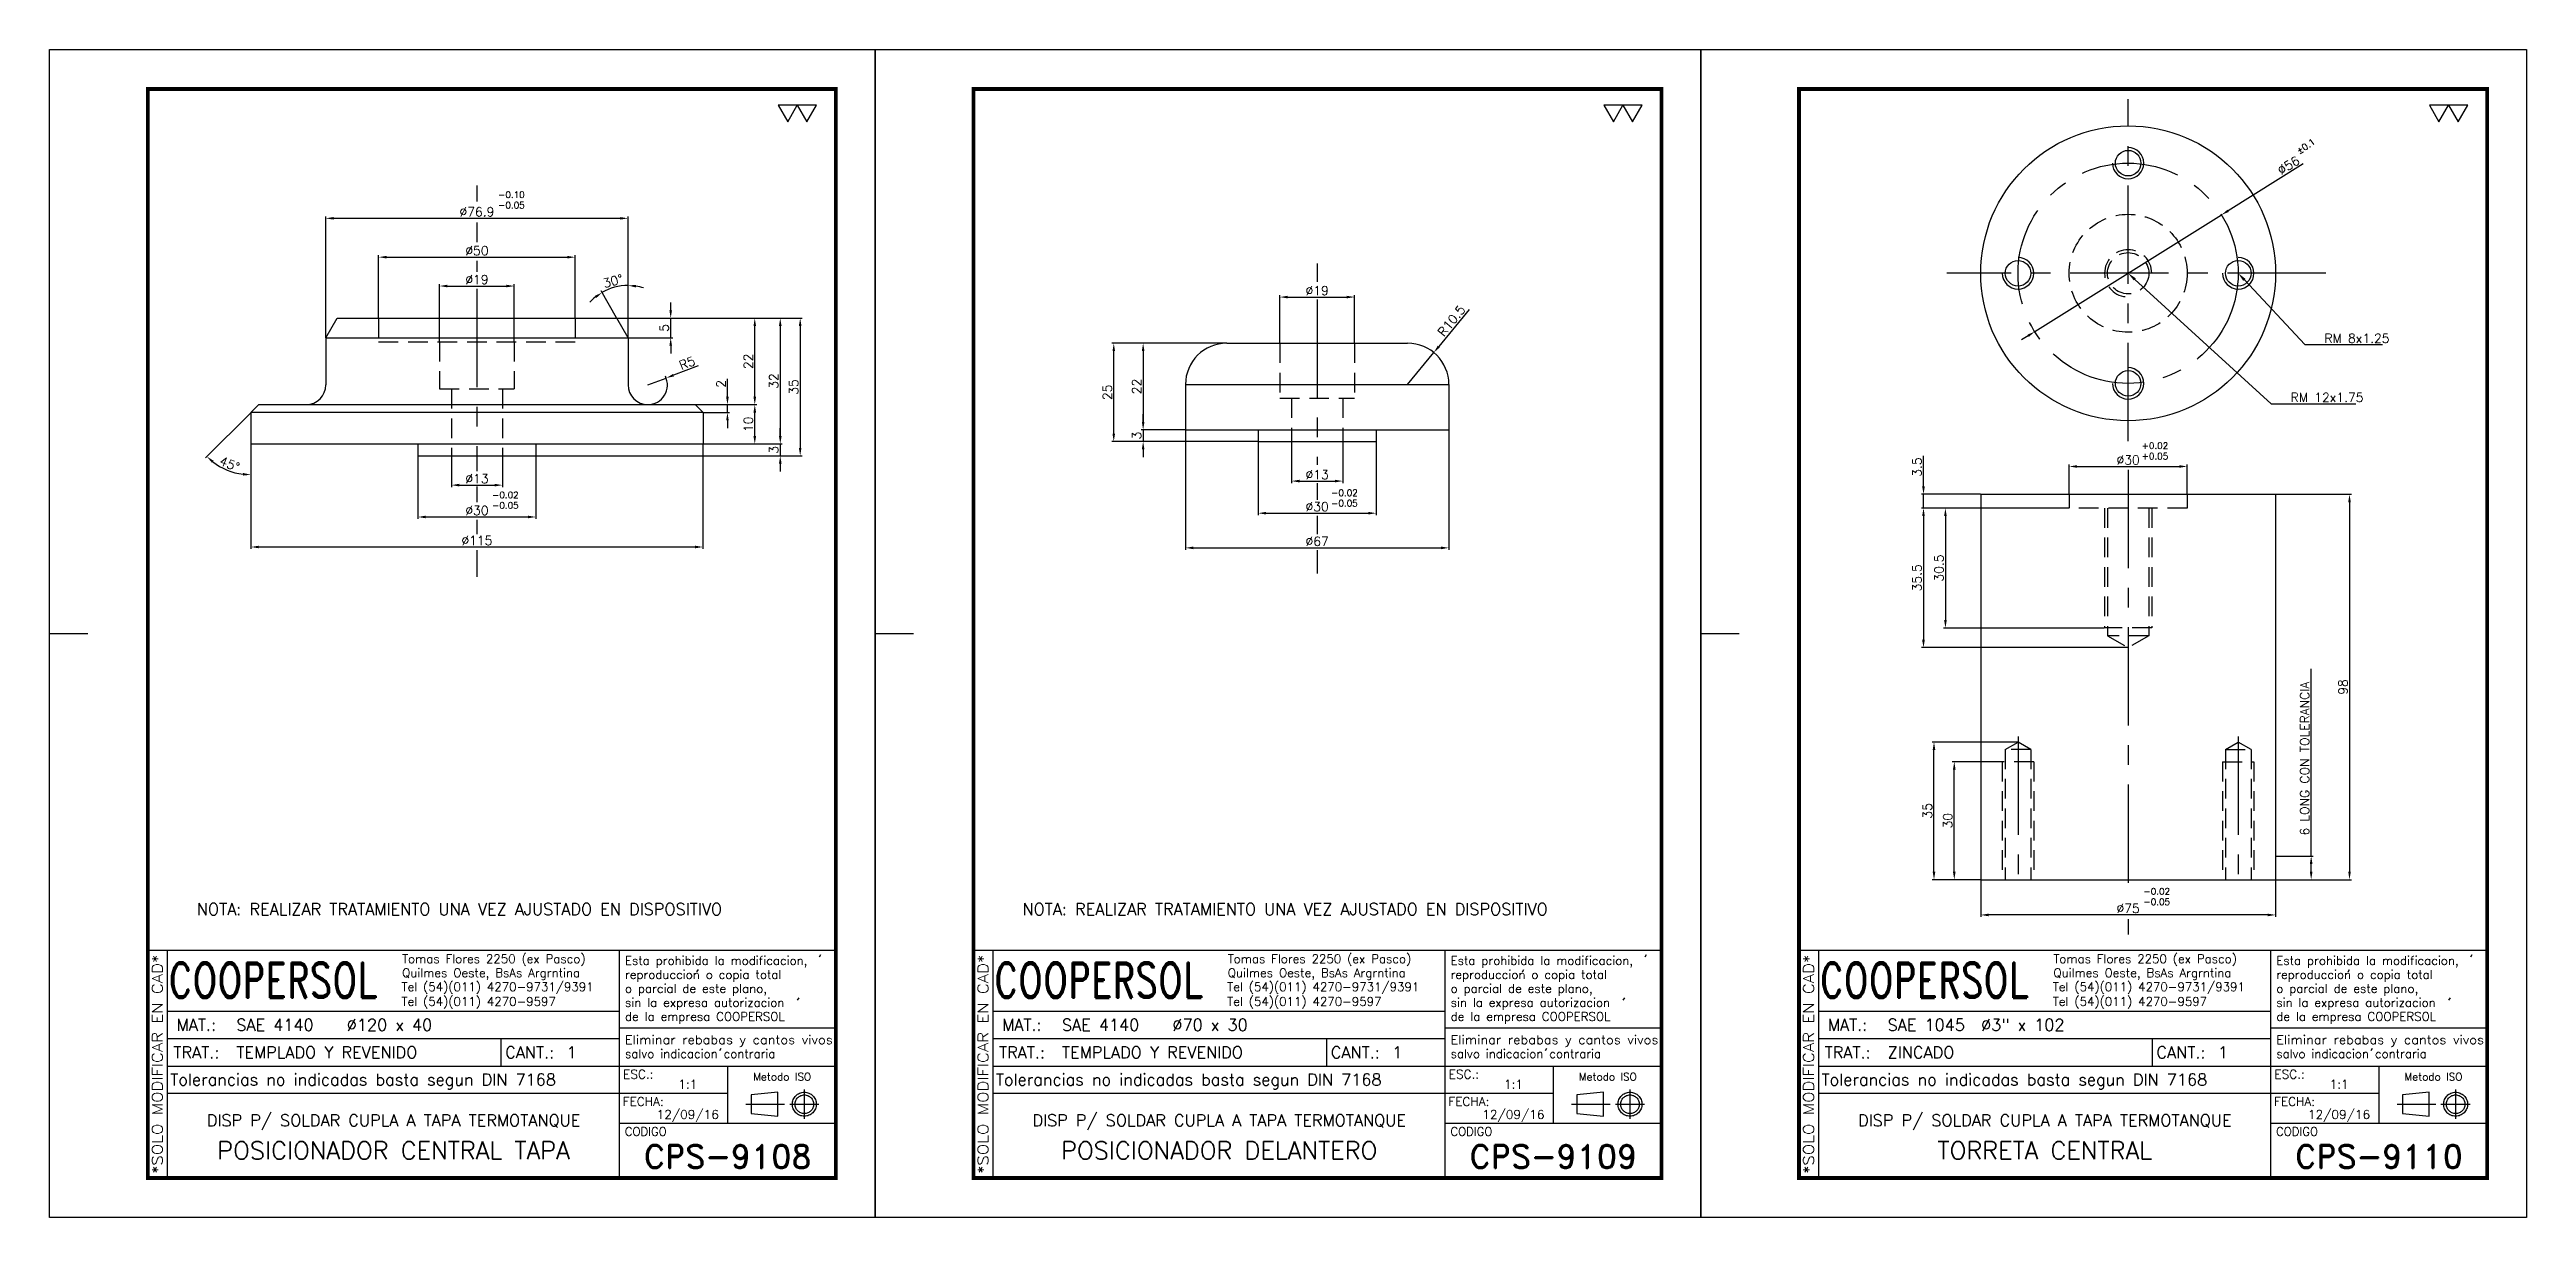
# Model space of a CAD drawing. Extents: x -21308 to -16735, y 11657 to 13517.
# Drawn here: x -21308 to -20678, y 12521 to 12818 of the extents above; entities that cross this region are included whole.
import ezdxf
from ezdxf import colors
from ezdxf.entities.mleader import LeaderData, LeaderLine
from ezdxf.enums import TextEntityAlignment as Align
from ezdxf.math import Vec2, Vec3

# ---------------------------------------------------------------- set-up
doc = ezdxf.new("R2010")
doc.units = 0
doc.header["$LTSCALE"] = 20
doc.header["$MEASUREMENT"] = 0
doc.linetypes.add('CENTER', pattern=[2, 1.25, -0.25, 0.25, -0.25])
doc.linetypes.add('HIDDEN', pattern=[0.375, 0.25, -0.125])
doc.layers.get('0').update_dxf_attribs({"linetype": 'CONTINUOUS'})
doc.layers.get('DEFPOINTS').update_dxf_attribs({"linetype": 'CONTINUOUS'})
for name, color, linetype in [('0-CO', 3, 'CONTINUOUS'), ('1', 1, 'CENTER'), ('CL', 1, 'CENTER'), ('CO', 3, 'CONTINUOUS'), ('FI', 1, 'CONTINUOUS'), ('OC', 1, 'HIDDEN')]:
    doc.layers.add(name, color=color, linetype=linetype)
doc.styles.add('ROMAND', font='ROMAND')
doc.styles.add('ROMANS', font='ROMANS.SHX')
doc.dimstyles.new('1', dxfattribs={"dimtxt": 2.3, "dimasz": 2, "dimexe": 0.5, "dimexo": 0.0625, "dimgap": 0.5, "dimtad": 1, "dimdec": 4, "dimdsep": 46, "dimtxsty": 'ROMANS', "dimcen": -2, "dimclrt": 7, "dimadec": 0, "dimazin": 0, "dimtfac": 0.869565, "dimtdec": 4, "dimtmove": 0, "dimatfit": 3, "dimfxl": 1, "dimtolj": 1, "dimarcsym": 0})

msp = doc.modelspace()

# ---------------------------------------------------------------- texts
at = {"layer": 'CO', "style": 'ROMANS'}
for p in [(-21270.53872, 12598.31331), (-21060.53872, 12598.31331)]:
    msp.add_text('NOTA: REALIZAR TRATAMIENTO UNA VEZ AJUSTADO EN DISPOSITIVO', height=3, dxfattribs=at).set_placement(p)

# ---------------------------------------------------------------- blocks, each defined once
blk = doc.blocks.new('A4G')
blk.add_line((0, 148.5), (9.75, 148.5))
blk.add_lwpolyline([(0, 297), (210, 297), (210, 0), (0, 0)], close=True)
at = {"const_width": 1}
blk.add_lwpolyline([(25, 287), (200, 287), (200, 10), (25, 10)], close=True, dxfattribs=at)
blk = doc.blocks.new('*D212')
at = {"layer": 'CO', "color": 0, "lineweight": -2}
for p, q in [((-21237.75, 12745.18), (-21237.75, 12776)), ((-21235.75, 12775.5), (-21162.85, 12775.5)), ((-21160.85, 12745.18), (-21160.85, 12776))]:
    blk.add_line(p, q, dxfattribs=at)
at = {"layer": 'CO', "color": 0}
for points in [[(-21235.75, 12775.83), (-21235.75, 12775.17), (-21237.75, 12775.5)], [(-21162.85, 12775.83), (-21162.85, 12775.17), (-21160.85, 12775.5)]]:
    blk.add_solid(points, dxfattribs=at)
at = {"layer": 'DEFPOINTS', "color": 0}
for p in [(-21160.85, 12775.5), (-21237.75, 12745.12), (-21160.85, 12745.12)]:
    blk.add_point(p, dxfattribs=at)
at = {"layer": 'CO', "color": 7, "insert": (-21199.3, 12777.15), "char_height": 2.3, "attachment_point": 5, "style": 'ROMANS'}
blk.add_mtext('\\A1;%%C76.9', dxfattribs=at)
blk = doc.blocks.new('*D213')
at = {"layer": 'CO', "color": 0, "lineweight": -2}
for p, q in [((-21160.85, 12745.18), (-21160.85, 12758.91)), ((-21163.77, 12750.17), (-21167.74, 12757.06))]:
    blk.add_line(p, q, dxfattribs=at)
for start, end in [(90, 120), (72.73485, 81.36743), (128.63257, 137.26515)]:
    blk.add_arc((-21160.85, 12745.12), 13.29, start, end, dxfattribs=at)
at = {"layer": 'CO', "color": 0}
for points in [[(-21158.88, 12757.92), (-21158.83, 12758.59), (-21160.85, 12758.41)], [(-21169.33, 12755.77), (-21168.96, 12755.22), (-21167.49, 12756.63)]]:
    blk.add_solid(points, dxfattribs=at)
at = {"layer": 'DEFPOINTS', "color": 0}
for p in [(-21163.16, 12758.21), (-21163.74, 12750.12), (-21160.85, 12745.12), (-21160.85, 12745.12), (-21160.85, 12733.12)]:
    blk.add_point(p, dxfattribs=at)
at = {"layer": 'CO', "color": 7, "insert": (-21164.71, 12759.55), "char_height": 2.3, "attachment_point": 5, "rotation": 15, "style": 'ROMANS'}
blk.add_mtext('\\A1;30°', dxfattribs=at)
blk = doc.blocks.new('*D214')
at = {"layer": 'CO', "color": 0, "lineweight": -2}
for p, q in [((-21224.3, 12750.18), (-21224.3, 12766.12)), ((-21222.3, 12765.62), (-21176.3, 12765.62)), ((-21174.3, 12750.18), (-21174.3, 12766.12))]:
    blk.add_line(p, q, dxfattribs=at)
at = {"layer": 'CO', "color": 0}
for points in [[(-21222.3, 12765.95), (-21222.3, 12765.29), (-21224.3, 12765.62)], [(-21176.3, 12765.95), (-21176.3, 12765.29), (-21174.3, 12765.62)]]:
    blk.add_solid(points, dxfattribs=at)
at = {"layer": 'DEFPOINTS', "color": 0}
for p in [(-21174.3, 12765.62), (-21224.3, 12750.12), (-21174.3, 12750.12)]:
    blk.add_point(p, dxfattribs=at)
at = {"layer": 'CO', "color": 7, "insert": (-21199.3, 12767.27), "char_height": 2.3, "attachment_point": 5, "style": 'ROMANS'}
blk.add_mtext('\\A1;%%C50', dxfattribs=at)
blk = doc.blocks.new('*D215')
at = {"layer": 'CO', "color": 0, "lineweight": -2}
for p, q in [((-21208.8, 12744.18), (-21208.8, 12758.78)), ((-21206.8, 12758.28), (-21191.8, 12758.28)), ((-21189.8, 12744.18), (-21189.8, 12758.78))]:
    blk.add_line(p, q, dxfattribs=at)
at = {"layer": 'CO', "color": 0}
for points in [[(-21206.8, 12758.62), (-21206.8, 12757.95), (-21208.8, 12758.28)], [(-21191.8, 12758.62), (-21191.8, 12757.95), (-21189.8, 12758.28)]]:
    blk.add_solid(points, dxfattribs=at)
at = {"layer": 'DEFPOINTS', "color": 0}
for p in [(-21189.8, 12758.28), (-21208.8, 12744.12), (-21189.8, 12744.12)]:
    blk.add_point(p, dxfattribs=at)
at = {"layer": 'CO', "color": 7, "insert": (-21199.3, 12759.93), "char_height": 2.3, "attachment_point": 5, "style": 'ROMANS'}
blk.add_mtext('\\A1;%%C19', dxfattribs=at)
blk = doc.blocks.new('*D216')
at = {"layer": 'CO', "color": 0, "lineweight": -2}
for p, q in [((-21214.3, 12715.06), (-21214.3, 12699.05)), ((-21184.3, 12715.06), (-21184.3, 12699.05)), ((-21212.3, 12699.55), (-21186.3, 12699.55))]:
    blk.add_line(p, q, dxfattribs=at)
at = {"layer": 'CO', "color": 0}
for points in [[(-21212.3, 12699.89), (-21212.3, 12699.22), (-21214.3, 12699.55)], [(-21186.3, 12699.89), (-21186.3, 12699.22), (-21184.3, 12699.55)]]:
    blk.add_solid(points, dxfattribs=at)
at = {"layer": 'DEFPOINTS', "color": 0}
for p in [(-21214.3, 12715.12), (-21184.3, 12715.12), (-21184.3, 12699.55)]:
    blk.add_point(p, dxfattribs=at)
at = {"layer": 'CO', "color": 7, "insert": (-21199.3, 12701.2), "char_height": 2.3, "attachment_point": 5, "style": 'ROMANS'}
blk.add_mtext('\\A1;%%C30', dxfattribs=at)
blk = doc.blocks.new('*D217')
at = {"layer": 'CO', "color": 0, "lineweight": -2}
for p, q in [((-21205.8, 12715.06), (-21205.8, 12707.15)), ((-21192.8, 12715.06), (-21192.8, 12707.15)), ((-21203.8, 12707.65), (-21194.8, 12707.65))]:
    blk.add_line(p, q, dxfattribs=at)
at = {"layer": 'CO', "color": 0}
for points in [[(-21203.8, 12707.99), (-21203.8, 12707.32), (-21205.8, 12707.65)], [(-21194.8, 12707.99), (-21194.8, 12707.32), (-21192.8, 12707.65)]]:
    blk.add_solid(points, dxfattribs=at)
at = {"layer": 'DEFPOINTS', "color": 0}
for p in [(-21205.8, 12715.12), (-21192.8, 12715.12), (-21192.8, 12707.65)]:
    blk.add_point(p, dxfattribs=at)
at = {"layer": 'CO', "color": 7, "insert": (-21199.3, 12709.3), "char_height": 2.3, "attachment_point": 5, "style": 'ROMANS'}
blk.add_mtext('\\A1;%%C13', dxfattribs=at)
blk = doc.blocks.new('*D218')
at = {"layer": 'CO', "color": 0, "lineweight": -2}
for p, q in [((-21256.8, 12718.06), (-21256.8, 12691.42)), ((-21141.8, 12718.06), (-21141.8, 12691.42)), ((-21254.8, 12691.92), (-21143.8, 12691.92))]:
    blk.add_line(p, q, dxfattribs=at)
at = {"layer": 'CO', "color": 0}
for points in [[(-21254.8, 12692.25), (-21254.8, 12691.59), (-21256.8, 12691.92)], [(-21143.8, 12692.25), (-21143.8, 12691.59), (-21141.8, 12691.92)]]:
    blk.add_solid(points, dxfattribs=at)
at = {"layer": 'DEFPOINTS', "color": 0}
for p in [(-21256.8, 12718.12), (-21141.8, 12718.12), (-21141.8, 12691.92)]:
    blk.add_point(p, dxfattribs=at)
at = {"layer": 'CO', "color": 7, "insert": (-21199.3, 12693.57), "char_height": 2.3, "attachment_point": 5, "style": 'ROMANS'}
blk.add_mtext('\\A1;%%C115', dxfattribs=at)
blk = doc.blocks.new('*D219')
at = {"layer": 'CO', "color": 0, "lineweight": -2}
for p, q in [((-21122.15, 12720.12), (-21122.15, 12722.12)), ((-21184.24, 12715.12), (-21121.65, 12715.12)), ((-21141.74, 12718.12), (-21121.65, 12718.12)), ((-21122.15, 12718.12), (-21122.15, 12715.12)), ((-21122.15, 12713.12), (-21122.15, 12711.12))]:
    blk.add_line(p, q, dxfattribs=at)
at = {"layer": 'CO', "color": 0}
for points in [[(-21122.48, 12720.12), (-21121.81, 12720.12), (-21122.15, 12718.12)], [(-21122.48, 12713.12), (-21121.81, 12713.12), (-21122.15, 12715.12)]]:
    blk.add_solid(points, dxfattribs=at)
at = {"layer": 'DEFPOINTS', "color": 0}
for p in [(-21184.3, 12715.12), (-21141.8, 12718.12), (-21122.15, 12715.12)]:
    blk.add_point(p, dxfattribs=at)
at = {"layer": 'CO', "color": 7, "insert": (-21123.8, 12716.62), "char_height": 2.3, "attachment_point": 5, "rotation": 90, "style": 'ROMANS'}
blk.add_mtext('\\A1;3', dxfattribs=at)
blk = doc.blocks.new('*D220')
at = {"layer": 'CO', "color": 0, "lineweight": -2}
for p, q in [((-21143.74, 12728.12), (-21128.13, 12728.12)), ((-21128.63, 12720.12), (-21128.63, 12726.12)), ((-21141.74, 12718.12), (-21128.13, 12718.12))]:
    blk.add_line(p, q, dxfattribs=at)
at = {"layer": 'CO', "color": 0}
for points in [[(-21128.96, 12726.12), (-21128.3, 12726.12), (-21128.63, 12728.12)], [(-21128.96, 12720.12), (-21128.3, 12720.12), (-21128.63, 12718.12)]]:
    blk.add_solid(points, dxfattribs=at)
at = {"layer": 'DEFPOINTS', "color": 0}
for p in [(-21143.8, 12728.12), (-21128.63, 12728.12), (-21141.8, 12718.12)]:
    blk.add_point(p, dxfattribs=at)
at = {"layer": 'CO', "color": 7, "insert": (-21130.28, 12723.12), "char_height": 2.3, "attachment_point": 5, "rotation": 90, "style": 'ROMANS'}
blk.add_mtext('\\A1;10', dxfattribs=at)
blk = doc.blocks.new('*D221')
at = {"layer": 'CO', "color": 0, "lineweight": -2}
for p, q in [((-21163.67, 12750.12), (-21128.13, 12750.12)), ((-21128.63, 12730.12), (-21128.63, 12748.12)), ((-21143.74, 12728.12), (-21128.13, 12728.12))]:
    blk.add_line(p, q, dxfattribs=at)
at = {"layer": 'CO', "color": 0}
for points in [[(-21128.96, 12748.12), (-21128.3, 12748.12), (-21128.63, 12750.12)], [(-21128.96, 12730.12), (-21128.3, 12730.12), (-21128.63, 12728.12)]]:
    blk.add_solid(points, dxfattribs=at)
at = {"layer": 'DEFPOINTS', "color": 0}
for p in [(-21163.74, 12750.12), (-21128.63, 12750.12), (-21143.8, 12728.12)]:
    blk.add_point(p, dxfattribs=at)
at = {"layer": 'CO', "color": 7, "insert": (-21130.28, 12739.12), "char_height": 2.3, "attachment_point": 5, "rotation": 90, "style": 'ROMANS'}
blk.add_mtext('\\A1;22', dxfattribs=at)
blk = doc.blocks.new('*D222')
at = {"layer": 'CO', "color": 0, "lineweight": -2}
for p, q in [((-21163.67, 12750.12), (-21121.65, 12750.12)), ((-21122.15, 12748.12), (-21122.15, 12720.12)), ((-21141.74, 12718.12), (-21121.65, 12718.12))]:
    blk.add_line(p, q, dxfattribs=at)
at = {"layer": 'CO', "color": 0}
for points in [[(-21122.48, 12748.12), (-21121.81, 12748.12), (-21122.15, 12750.12)], [(-21122.48, 12720.12), (-21121.81, 12720.12), (-21122.15, 12718.12)]]:
    blk.add_solid(points, dxfattribs=at)
at = {"layer": 'DEFPOINTS', "color": 0}
for p in [(-21163.74, 12750.12), (-21141.8, 12718.12), (-21122.15, 12718.12)]:
    blk.add_point(p, dxfattribs=at)
at = {"layer": 'CO', "color": 7, "insert": (-21123.8, 12734.12), "char_height": 2.3, "attachment_point": 5, "rotation": 90, "style": 'ROMANS'}
blk.add_mtext('\\A1;32', dxfattribs=at)
blk = doc.blocks.new('*D223')
at = {"layer": 'CO', "color": 0, "lineweight": -2}
for p, q in [((-21163.67, 12750.12), (-21116.58, 12750.12)), ((-21117.08, 12748.12), (-21117.08, 12717.12)), ((-21184.17, 12715.12), (-21116.58, 12715.12))]:
    blk.add_line(p, q, dxfattribs=at)
at = {"layer": 'CO', "color": 0}
for points in [[(-21117.42, 12748.12), (-21116.75, 12748.12), (-21117.08, 12750.12)], [(-21117.42, 12717.12), (-21116.75, 12717.12), (-21117.08, 12715.12)]]:
    blk.add_solid(points, dxfattribs=at)
at = {"layer": 'DEFPOINTS', "color": 0}
for p in [(-21163.74, 12750.12), (-21184.24, 12715.12), (-21117.08, 12715.12)]:
    blk.add_point(p, dxfattribs=at)
at = {"layer": 'CO', "color": 7, "insert": (-21118.73, 12732.62), "char_height": 2.3, "attachment_point": 5, "rotation": 90, "style": 'ROMANS'}
blk.add_mtext('\\A1;35', dxfattribs=at)
blk = doc.blocks.new('*D224')
at = {"layer": 'CO', "color": 0, "lineweight": -2}
for p, q in [((-21150.01, 12752.12), (-21150.01, 12754.12)), ((-21163.67, 12750.12), (-21149.51, 12750.12)), ((-21160.79, 12745.12), (-21149.51, 12745.12)), ((-21150.01, 12745.12), (-21150.01, 12750.12)), ((-21150.01, 12743.12), (-21150.01, 12741.12))]:
    blk.add_line(p, q, dxfattribs=at)
at = {"layer": 'CO', "color": 0}
for points in [[(-21150.35, 12752.12), (-21149.68, 12752.12), (-21150.01, 12750.12)], [(-21150.35, 12743.12), (-21149.68, 12743.12), (-21150.01, 12745.12)]]:
    blk.add_solid(points, dxfattribs=at)
at = {"layer": 'DEFPOINTS', "color": 0}
for p in [(-21163.74, 12750.12), (-21160.85, 12745.12), (-21150.01, 12750.12)]:
    blk.add_point(p, dxfattribs=at)
at = {"layer": 'CO', "color": 7, "insert": (-21151.66, 12747.62), "char_height": 2.3, "attachment_point": 5, "rotation": 90, "style": 'ROMANS'}
blk.add_mtext('\\A1;5', dxfattribs=at)
blk = doc.blocks.new('*D225')
at = {"layer": 'CO', "color": 0, "lineweight": -2}
for p, q in [((-21155.85, 12733.12), (-21151.17, 12734.89)), ((-21143.02, 12737.99), (-21149.3, 12735.6))]:
    blk.add_line(p, q, dxfattribs=at)
blk.add_arc((-21155.85, 12733.12), 5, 270.7162, 26.5089, dxfattribs=at)
at = {"layer": 'CO', "color": 0}
blk.add_solid([(-21149.42, 12735.92), (-21149.19, 12735.29), (-21151.17, 12734.89)], dxfattribs=at)
at = {"layer": 'DEFPOINTS', "color": 0}
for p in [(-21155.85, 12733.12), (-21151.17, 12734.89)]:
    blk.add_point(p, dxfattribs=at)
at = {"layer": 'CO', "color": 7, "insert": (-21145.81, 12738.69), "char_height": 2.3, "attachment_point": 5, "rotation": 20.77933, "style": 'ROMANS'}
blk.add_mtext('\\A1;R5', dxfattribs=at)
blk = doc.blocks.new('*D226')
at = {"layer": 'CO', "color": 0, "lineweight": -2}
for p, q in [((-21135.58, 12730.12), (-21135.58, 12734.65)), ((-21143.67, 12728.12), (-21135.08, 12728.12)), ((-21141.74, 12726.12), (-21135.08, 12726.12)), ((-21135.58, 12726.12), (-21135.58, 12728.12)), ((-21135.58, 12724.12), (-21135.58, 12722.12))]:
    blk.add_line(p, q, dxfattribs=at)
at = {"layer": 'CO', "color": 0}
for points in [[(-21135.91, 12730.12), (-21135.25, 12730.12), (-21135.58, 12728.12)], [(-21135.91, 12724.12), (-21135.25, 12724.12), (-21135.58, 12726.12)]]:
    blk.add_solid(points, dxfattribs=at)
at = {"layer": 'DEFPOINTS', "color": 0}
for p in [(-21143.74, 12728.12), (-21141.8, 12726.12), (-21135.58, 12728.12)]:
    blk.add_point(p, dxfattribs=at)
at = {"layer": 'CO', "color": 7, "insert": (-21137.23, 12733.39), "char_height": 2.3, "attachment_point": 5, "rotation": 90, "style": 'ROMANS'}
blk.add_mtext('\\A1;2', dxfattribs=at)
blk = doc.blocks.new('*D227')
at = {"layer": 'CO', "color": 0, "lineweight": -2}
for p, q in [((-21256.84, 12726.08), (-21268.35, 12714.57)), ((-21256.8, 12718.06), (-21256.8, 12709.79))]:
    blk.add_line(p, q, dxfattribs=at)
blk.add_arc((-21256.8, 12726.12), 15.83, 232.24267, 262.75733, dxfattribs=at)
at = {"layer": 'CO', "color": 0}
for points in [[(-21266.71, 12713.35), (-21266.27, 12713.85), (-21267.99, 12714.93)], [(-21258.77, 12710.75), (-21258.82, 12710.08), (-21256.8, 12710.29)]]:
    blk.add_solid(points, dxfattribs=at)
at = {"layer": 'DEFPOINTS', "color": 0}
for p in [(-21256.8, 12726.12), (-21256.8, 12726.12), (-21254.8, 12728.12), (-21256.8, 12718.12), (-21264.71, 12712.41)]:
    blk.add_point(p, dxfattribs=at)
at = {"layer": 'CO', "color": 7, "insert": (-21262.23, 12713.02), "char_height": 2.3, "attachment_point": 5, "rotation": 337.5, "style": 'ROMANS'}
blk.add_mtext('\\A1;45°', dxfattribs=at)
blk = doc.blocks.new('*D228')
at = {"layer": 'CO', "color": 0, "lineweight": -2}
for p, q in [((-20995.08, 12743.81), (-20995.08, 12755.98)), ((-20993.08, 12755.48), (-20978.08, 12755.48)), ((-20976.08, 12743.81), (-20976.08, 12755.98))]:
    blk.add_line(p, q, dxfattribs=at)
at = {"layer": 'CO', "color": 0}
for points in [[(-20993.08, 12755.81), (-20993.08, 12755.14), (-20995.08, 12755.48)], [(-20978.08, 12755.81), (-20978.08, 12755.14), (-20976.08, 12755.48)]]:
    blk.add_solid(points, dxfattribs=at)
at = {"layer": 'DEFPOINTS', "color": 0}
for p in [(-20976.08, 12755.48), (-20995.08, 12743.74), (-20976.08, 12743.74)]:
    blk.add_point(p, dxfattribs=at)
at = {"layer": 'CO', "color": 7, "insert": (-20985.58, 12757.13), "char_height": 2.3, "attachment_point": 5, "style": 'ROMANS'}
blk.add_mtext('\\A1;%%C19', dxfattribs=at)
blk = doc.blocks.new('*D229')
at = {"layer": 'CO', "color": 0, "lineweight": -2}
for p, q in [((-20992.08, 12718.68), (-20992.08, 12708.18)), ((-20979.08, 12718.68), (-20979.08, 12708.18)), ((-20990.08, 12708.68), (-20981.08, 12708.68))]:
    blk.add_line(p, q, dxfattribs=at)
at = {"layer": 'CO', "color": 0}
for points in [[(-20990.08, 12709.02), (-20990.08, 12708.35), (-20992.08, 12708.68)], [(-20981.08, 12709.02), (-20981.08, 12708.35), (-20979.08, 12708.68)]]:
    blk.add_solid(points, dxfattribs=at)
at = {"layer": 'DEFPOINTS', "color": 0}
for p in [(-20992.08, 12718.74), (-20979.08, 12718.74), (-20979.08, 12708.68)]:
    blk.add_point(p, dxfattribs=at)
at = {"layer": 'CO', "color": 7, "insert": (-20985.58, 12710.33), "char_height": 2.3, "attachment_point": 5, "style": 'ROMANS'}
blk.add_mtext('\\A1;%%C13', dxfattribs=at)
blk = doc.blocks.new('*D230')
at = {"layer": 'CO', "color": 0, "lineweight": -2}
for p, q in [((-21000.58, 12718.68), (-21000.58, 12700.01)), ((-20970.58, 12718.68), (-20970.58, 12700.01)), ((-20998.58, 12700.51), (-20972.58, 12700.51))]:
    blk.add_line(p, q, dxfattribs=at)
at = {"layer": 'CO', "color": 0}
for points in [[(-20998.58, 12700.85), (-20998.58, 12700.18), (-21000.58, 12700.51)], [(-20972.58, 12700.85), (-20972.58, 12700.18), (-20970.58, 12700.51)]]:
    blk.add_solid(points, dxfattribs=at)
at = {"layer": 'DEFPOINTS', "color": 0}
for p in [(-21000.58, 12718.74), (-20970.58, 12718.74), (-20970.58, 12700.51)]:
    blk.add_point(p, dxfattribs=at)
at = {"layer": 'CO', "color": 7, "insert": (-20985.58, 12702.16), "char_height": 2.3, "attachment_point": 5, "style": 'ROMANS'}
blk.add_mtext('\\A1;%%C30', dxfattribs=at)
blk = doc.blocks.new('*D231')
at = {"layer": 'CO', "color": 0, "lineweight": -2}
for p, q in [((-21019.08, 12721.68), (-21019.08, 12691.2)), ((-20952.08, 12721.68), (-20952.08, 12691.2)), ((-21017.08, 12691.7), (-20954.08, 12691.7))]:
    blk.add_line(p, q, dxfattribs=at)
at = {"layer": 'CO', "color": 0}
for points in [[(-21017.08, 12692.03), (-21017.08, 12691.36), (-21019.08, 12691.7)], [(-20954.08, 12692.03), (-20954.08, 12691.36), (-20952.08, 12691.7)]]:
    blk.add_solid(points, dxfattribs=at)
at = {"layer": 'DEFPOINTS', "color": 0}
for p in [(-21019.08, 12721.74), (-20952.08, 12721.74), (-20952.08, 12691.7)]:
    blk.add_point(p, dxfattribs=at)
at = {"layer": 'CO', "color": 7, "insert": (-20985.58, 12693.35), "char_height": 2.3, "attachment_point": 5, "style": 'ROMANS'}
blk.add_mtext('\\A1;%%C67', dxfattribs=at)
blk = doc.blocks.new('*D232')
at = {"layer": 'CO', "color": 0, "lineweight": -2}
for p, q in [((-20946.91, 12752.34), (-20954.65, 12742.91)), ((-20962.58, 12733.24), (-20955.92, 12741.36))]:
    blk.add_line(p, q, dxfattribs=at)
at = {"layer": 'CO', "color": 0}
blk.add_solid([(-20954.91, 12743.12), (-20954.39, 12742.69), (-20955.92, 12741.36)], dxfattribs=at)
at = {"layer": 'DEFPOINTS', "color": 0}
for p in [(-20955.92, 12741.36), (-20962.58, 12733.24)]:
    blk.add_point(p, dxfattribs=at)
at = {"layer": 'CO', "color": 7, "insert": (-20951.42, 12749.44), "char_height": 2.3, "attachment_point": 5, "rotation": 50.62116, "style": 'ROMANS'}
blk.add_mtext('\\A1;R10.5', dxfattribs=at)
blk = doc.blocks.new('*D233')
at = {"layer": 'CO', "color": 0, "lineweight": -2}
for p, q in [((-21008.64, 12743.74), (-21030.35, 12743.74)), ((-21029.85, 12741.74), (-21029.85, 12723.74)), ((-21019.14, 12721.74), (-21030.35, 12721.74))]:
    blk.add_line(p, q, dxfattribs=at)
at = {"layer": 'CO', "color": 0}
for points in [[(-21030.18, 12741.74), (-21029.51, 12741.74), (-21029.85, 12743.74)], [(-21030.18, 12723.74), (-21029.51, 12723.74), (-21029.85, 12721.74)]]:
    blk.add_solid(points, dxfattribs=at)
at = {"layer": 'DEFPOINTS', "color": 0}
for p in [(-21008.58, 12743.74), (-21029.85, 12721.74), (-21019.08, 12721.74)]:
    blk.add_point(p, dxfattribs=at)
at = {"layer": 'CO', "color": 7, "insert": (-21031.5, 12732.74), "char_height": 2.3, "attachment_point": 5, "rotation": 90, "style": 'ROMANS'}
blk.add_mtext('\\A1;22', dxfattribs=at)
blk = doc.blocks.new('*D234')
at = {"layer": 'CO', "color": 0, "lineweight": -2}
for p, q in [((-21019.14, 12721.74), (-21030.35, 12721.74)), ((-21029.85, 12723.74), (-21029.85, 12725.74)), ((-21029.85, 12721.74), (-21029.85, 12718.74)), ((-21000.64, 12718.74), (-21030.35, 12718.74)), ((-21029.85, 12716.74), (-21029.85, 12714.74))]:
    blk.add_line(p, q, dxfattribs=at)
at = {"layer": 'CO', "color": 0}
for points in [[(-21030.18, 12723.74), (-21029.51, 12723.74), (-21029.85, 12721.74)], [(-21030.18, 12716.74), (-21029.51, 12716.74), (-21029.85, 12718.74)]]:
    blk.add_solid(points, dxfattribs=at)
at = {"layer": 'DEFPOINTS', "color": 0}
for p in [(-21019.08, 12721.74), (-21029.85, 12718.74), (-21000.58, 12718.74)]:
    blk.add_point(p, dxfattribs=at)
at = {"layer": 'CO', "color": 7, "insert": (-21031.5, 12720.24), "char_height": 2.3, "attachment_point": 5, "rotation": 90, "style": 'ROMANS'}
blk.add_mtext('\\A1;3', dxfattribs=at)
blk = doc.blocks.new('*D235')
at = {"layer": 'CO', "color": 0, "lineweight": -2}
for p, q in [((-21008.64, 12743.74), (-21037.82, 12743.74)), ((-21037.32, 12720.74), (-21037.32, 12741.74)), ((-21000.64, 12718.74), (-21037.82, 12718.74))]:
    blk.add_line(p, q, dxfattribs=at)
at = {"layer": 'CO', "color": 0}
for points in [[(-21037.65, 12741.74), (-21036.99, 12741.74), (-21037.32, 12743.74)], [(-21037.65, 12720.74), (-21036.99, 12720.74), (-21037.32, 12718.74)]]:
    blk.add_solid(points, dxfattribs=at)
at = {"layer": 'DEFPOINTS', "color": 0}
for p in [(-21037.32, 12743.74), (-21008.58, 12743.74), (-21000.58, 12718.74)]:
    blk.add_point(p, dxfattribs=at)
at = {"layer": 'CO', "color": 7, "insert": (-21038.97, 12731.24), "char_height": 2.3, "attachment_point": 5, "rotation": 90, "style": 'ROMANS'}
blk.add_mtext('\\A1;25', dxfattribs=at)
blk = doc.blocks.new('*D236')
at = {"layer": 'CO', "color": 0, "lineweight": -2}
for p, q in [((-20741.75, 12705.32), (-20722.51, 12705.32)), ((-20723.01, 12703.32), (-20723.01, 12609.32)), ((-20741.75, 12607.32), (-20722.51, 12607.32))]:
    blk.add_line(p, q, dxfattribs=at)
at = {"layer": 'CO', "color": 0}
for points in [[(-20723.34, 12703.32), (-20722.68, 12703.32), (-20723.01, 12705.32)], [(-20723.34, 12609.32), (-20722.68, 12609.32), (-20723.01, 12607.32)]]:
    blk.add_solid(points, dxfattribs=at)
at = {"layer": 'DEFPOINTS', "color": 0}
for p in [(-20741.82, 12705.32), (-20741.82, 12607.32), (-20723.01, 12607.32)]:
    blk.add_point(p, dxfattribs=at)
at = {"layer": 'CO', "color": 7, "insert": (-20724.66, 12656.32), "char_height": 2.3, "attachment_point": 5, "rotation": 90, "style": 'ROMANS'}
blk.add_mtext('\\A1;98', dxfattribs=at)
blk = doc.blocks.new('*D237')
at = {"layer": 'CO', "color": 0, "lineweight": -2}
for p, q in [((-20811.38, 12637.32), (-20824.04, 12637.32)), ((-20823.54, 12609.32), (-20823.54, 12635.32)), ((-20816.88, 12607.32), (-20824.04, 12607.32))]:
    blk.add_line(p, q, dxfattribs=at)
at = {"layer": 'CO', "color": 0}
for points in [[(-20823.88, 12635.32), (-20823.21, 12635.32), (-20823.54, 12637.32)], [(-20823.88, 12609.32), (-20823.21, 12609.32), (-20823.54, 12607.32)]]:
    blk.add_solid(points, dxfattribs=at)
at = {"layer": 'DEFPOINTS', "color": 0}
for p in [(-20823.54, 12637.32), (-20811.32, 12637.32), (-20816.82, 12607.32)]:
    blk.add_point(p, dxfattribs=at)
at = {"layer": 'CO', "color": 7, "insert": (-20825.19, 12622.32), "char_height": 2.3, "attachment_point": 5, "rotation": 90, "style": 'ROMANS'}
blk.add_mtext('\\A1;30', dxfattribs=at)
blk = doc.blocks.new('*D238')
at = {"layer": 'CO', "color": 0, "lineweight": -2}
for p, q in [((-20807.38, 12642.32), (-20829.2, 12642.32)), ((-20828.7, 12609.32), (-20828.7, 12640.32)), ((-20816.88, 12607.32), (-20829.2, 12607.32))]:
    blk.add_line(p, q, dxfattribs=at)
at = {"layer": 'CO', "color": 0}
for points in [[(-20829.03, 12640.32), (-20828.36, 12640.32), (-20828.7, 12642.32)], [(-20829.03, 12609.32), (-20828.36, 12609.32), (-20828.7, 12607.32)]]:
    blk.add_solid(points, dxfattribs=at)
at = {"layer": 'DEFPOINTS', "color": 0}
for p in [(-20828.7, 12642.32), (-20807.32, 12642.32), (-20816.82, 12607.32)]:
    blk.add_point(p, dxfattribs=at)
at = {"layer": 'CO', "color": 7, "insert": (-20830.35, 12624.82), "char_height": 2.3, "attachment_point": 5, "rotation": 90, "style": 'ROMANS'}
blk.add_mtext('\\A1;35', dxfattribs=at)
blk = doc.blocks.new('*D239')
at = {"layer": 'CO', "color": 0, "lineweight": -2}
for p, q in [((-20831.37, 12707.32), (-20831.37, 12715.14)), ((-20816.88, 12705.32), (-20831.87, 12705.32)), ((-20794.38, 12701.82), (-20831.87, 12701.82)), ((-20831.37, 12701.82), (-20831.37, 12705.32)), ((-20831.37, 12699.82), (-20831.37, 12697.82))]:
    blk.add_line(p, q, dxfattribs=at)
at = {"layer": 'CO', "color": 0}
for points in [[(-20831.71, 12707.32), (-20831.04, 12707.32), (-20831.37, 12705.32)], [(-20831.71, 12699.82), (-20831.04, 12699.82), (-20831.37, 12701.82)]]:
    blk.add_solid(points, dxfattribs=at)
at = {"layer": 'DEFPOINTS', "color": 0}
for p in [(-20831.37, 12705.32), (-20816.82, 12705.32), (-20794.32, 12701.82)]:
    blk.add_point(p, dxfattribs=at)
at = {"layer": 'CO', "color": 7, "insert": (-20833.02, 12712.23), "char_height": 2.3, "attachment_point": 5, "rotation": 90, "style": 'ROMANS'}
blk.add_mtext('\\A1;3.5', dxfattribs=at)
blk = doc.blocks.new('*D240')
at = {"layer": 'CO', "color": 0, "lineweight": -2}
for p, q in [((-20794.44, 12701.82), (-20826.29, 12701.82)), ((-20825.79, 12699.82), (-20825.79, 12673.32)), ((-20785.38, 12671.32), (-20826.29, 12671.32))]:
    blk.add_line(p, q, dxfattribs=at)
at = {"layer": 'CO', "color": 0}
for points in [[(-20826.12, 12699.82), (-20825.46, 12699.82), (-20825.79, 12701.82)], [(-20826.12, 12673.32), (-20825.46, 12673.32), (-20825.79, 12671.32)]]:
    blk.add_solid(points, dxfattribs=at)
at = {"layer": 'DEFPOINTS', "color": 0}
for p in [(-20794.38, 12701.82), (-20825.79, 12671.32), (-20785.32, 12671.32)]:
    blk.add_point(p, dxfattribs=at)
at = {"layer": 'CO', "color": 7, "insert": (-20827.44, 12686.57), "char_height": 2.3, "attachment_point": 5, "rotation": 90, "style": 'ROMANS'}
blk.add_mtext('\\A1;30.5', dxfattribs=at)
blk = doc.blocks.new('*D241')
at = {"layer": 'CO', "color": 0, "lineweight": -2}
for p, q in [((-20794.38, 12701.82), (-20831.87, 12701.82)), ((-20831.37, 12699.82), (-20831.37, 12668.32)), ((-20779.38, 12666.32), (-20831.87, 12666.32))]:
    blk.add_line(p, q, dxfattribs=at)
at = {"layer": 'CO', "color": 0}
for points in [[(-20831.71, 12699.82), (-20831.04, 12699.82), (-20831.37, 12701.82)], [(-20831.71, 12668.32), (-20831.04, 12668.32), (-20831.37, 12666.32)]]:
    blk.add_solid(points, dxfattribs=at)
at = {"layer": 'DEFPOINTS', "color": 0}
for p in [(-20794.32, 12701.82), (-20831.37, 12666.32), (-20779.32, 12666.32)]:
    blk.add_point(p, dxfattribs=at)
at = {"layer": 'CO', "color": 7, "insert": (-20833.02, 12684.07), "char_height": 2.3, "attachment_point": 5, "rotation": 90, "style": 'ROMANS'}
blk.add_mtext('\\A1;35.5', dxfattribs=at)
blk = doc.blocks.new('*D242')
at = {"layer": 'CO', "color": 0, "lineweight": -2}
for p, q in [((-20734.76, 12789.37), (-20753.88, 12777.43)), ((-20803.06, 12746.69), (-20755.57, 12776.37)), ((-20804.76, 12745.63), (-20806.45, 12744.57))]:
    blk.add_line(p, q, dxfattribs=at)
at = {"layer": 'CO', "color": 0}
for points in [[(-20754.05, 12777.71), (-20753.7, 12777.14), (-20755.57, 12776.37)], [(-20804.93, 12745.91), (-20804.58, 12745.35), (-20803.06, 12746.69)]]:
    blk.add_solid(points, dxfattribs=at)
at = {"layer": 'DEFPOINTS', "color": 0}
for p in [(-20755.57, 12776.37), (-20803.06, 12746.69)]:
    blk.add_point(p, dxfattribs=at)
at = {"layer": 'CO', "color": 7, "insert": (-20738.52, 12788.97), "char_height": 2.3, "attachment_point": 5, "rotation": 32.0019, "style": 'ROMANS'}
blk.add_mtext('\\A1;∅56', dxfattribs=at)
blk = doc.blocks.new('*D243')
at = {"layer": 'CO', "color": 0, "lineweight": -2}
for p, q in [((-20794.32, 12705.38), (-20794.32, 12712.9)), ((-20792.32, 12712.4), (-20766.32, 12712.4)), ((-20764.32, 12705.38), (-20764.32, 12712.9))]:
    blk.add_line(p, q, dxfattribs=at)
at = {"layer": 'CO', "color": 0}
for points in [[(-20792.32, 12712.73), (-20792.32, 12712.06), (-20794.32, 12712.4)], [(-20766.32, 12712.73), (-20766.32, 12712.06), (-20764.32, 12712.4)]]:
    blk.add_solid(points, dxfattribs=at)
at = {"layer": 'DEFPOINTS', "color": 0}
for p in [(-20764.32, 12712.4), (-20794.32, 12705.32), (-20764.32, 12705.32)]:
    blk.add_point(p, dxfattribs=at)
at = {"layer": 'CO', "color": 7, "insert": (-20779.32, 12714.05), "char_height": 2.3, "attachment_point": 5, "style": 'ROMANS'}
blk.add_mtext('\\A1;%%C30', dxfattribs=at)
blk = doc.blocks.new('*D244')
at = {"layer": 'CO', "color": 0, "lineweight": -2}
for p, q in [((-20816.82, 12607.26), (-20816.82, 12597.85)), ((-20741.82, 12607.26), (-20741.82, 12597.85)), ((-20743.82, 12598.35), (-20814.82, 12598.35))]:
    blk.add_line(p, q, dxfattribs=at)
at = {"layer": 'CO', "color": 0}
for points in [[(-20814.82, 12598.68), (-20814.82, 12598.01), (-20816.82, 12598.35)], [(-20743.82, 12598.68), (-20743.82, 12598.01), (-20741.82, 12598.35)]]:
    blk.add_solid(points, dxfattribs=at)
at = {"layer": 'DEFPOINTS', "color": 0}
for p in [(-20816.82, 12607.32), (-20741.82, 12607.32), (-20816.82, 12598.35)]:
    blk.add_point(p, dxfattribs=at)
at = {"layer": 'CO', "color": 7, "insert": (-20779.32, 12600), "char_height": 2.3, "attachment_point": 5, "style": 'ROMANS'}
blk.add_mtext('\\A1;%%C75', dxfattribs=at)
blk = doc.blocks.new('TOL')
at = {"layer": '0-CO', "style": 'ROMANS'}
for tag, p in [('TOLSUP', (2.34, 3.94)), ('TOLINF', (2.34, 1.29))]:
    blk.add_attdef(tag, p, '', height=1.64, dxfattribs=at)
blk = doc.blocks.new('*D290')
at = {"layer": 'CO', "color": 0, "lineweight": -2}
for p, q in [((-20732.77, 12613.32), (-20732.77, 12660.9)), ((-20741.75, 12613.32), (-20732.27, 12613.32)), ((-20741.75, 12607.32), (-20732.27, 12607.32)), ((-20732.77, 12609.32), (-20732.77, 12611.32))]:
    blk.add_line(p, q, dxfattribs=at)
at = {"layer": 'CO', "color": 0}
for points in [[(-20733.1, 12611.32), (-20732.43, 12611.32), (-20732.77, 12613.32)], [(-20733.1, 12609.32), (-20732.43, 12609.32), (-20732.77, 12607.32)]]:
    blk.add_solid(points, dxfattribs=at)
at = {"layer": 'DEFPOINTS', "color": 0}
for p in [(-20741.82, 12613.32), (-20732.77, 12613.32), (-20741.82, 12607.32)]:
    blk.add_point(p, dxfattribs=at)
at = {"layer": 'CO', "color": 7, "insert": (-20734.42, 12638.11), "char_height": 2.3, "attachment_point": 5, "rotation": 90, "style": 'ROMANS'}
blk.add_mtext('\\A1;6 LONG CON TOLERANCIA', dxfattribs=at)
blk = doc.blocks.new('COOPERSOLROT-02')
for p, q in [((0, 58), (175, 58)), ((0, 0), (0, 58)), ((5, 0), (5, 58)), ((120, 0), (120, 58)), ((175, 0), (175, 58)), ((5, 42.5), (120, 42.5)), ((120, 38.19), (175, 38.19)), ((5, 35.5), (120, 35.5)), ((89.89, 28.5), (89.89, 35.5)), ((5, 28.5), (175, 28.5)), ((147.5, 14), (147.5, 28.5)), ((147.5, 21.5), (5, 21.5)), ((120, 14), (175, 14)), ((0, 0), (175, 0))]:
    blk.add_line(p, q)
at = {"color": 1, "linetype": 'CENTER'}
blk.add_line((166.98, 22.51), (166.98, 15.06), dxfattribs=at)
for points in [[(152.09, 18.79), (161.93, 18.79)], [(163.26, 18.79), (170.71, 18.79)]]:
    blk.add_lwpolyline(points, dxfattribs=at)
at = {"layer": '1'}
for points in [[(170.85, 56.26), (171.21, 56.85)], [(139.66, 52.43), (140.02, 53.02)], [(165.28, 45.22), (165.64, 45.81)], [(145.46, 32.42), (145.82, 33.01)]]:
    blk.add_lwpolyline(points, dxfattribs=at)
blk.add_lwpolyline([(160.25, 18.79), (160.25, 21.83), (153.47, 21.16), (153.47, 16.41), (160.25, 15.74)], close=True, dxfattribs=at)
for radius in [3.05, 2.37]:
    blk.add_circle((166.98, 18.79), radius, dxfattribs=at)
at = {"style": 'ROMANS', "width": 0.996387}
blk.add_text('*SOLO MODIFICAR EN CAD*', height=2.7, rotation=90, dxfattribs=at).set_placement((3.77, 1.09), (3.77, 56.81), align=Align.FIT)
at = {"style": 'ROMAND', "width": 0.75}
blk.add_text('COOPERSOL', height=9, dxfattribs=at).set_placement((5.26, 45.85))
at = {"style": 'ROMANS'}
for s, p in [('MAT.:', (7.32, 37.47)), ('TRAT.:', (6.5, 30.47)), ('CANT.:', (90.89, 30.47)), ('Tolerancias no indicadas basta segun DIN 7168', (5.7, 23.56))]:
    blk.add_text(s, height=3, dxfattribs=at).set_placement(p)
for tag, height, style, p in [('SUBCONJUNTO', 3, 'ROMANS', (62.5, 11.5)), ('CONJUNTO', 2.3, 'ROMANS', (62.5, 17.5)), ('DENOMINACION', 4.5, 'ROMANS', (62.5, 4.75)), ('COD-PLA', 6, 'ROMAND', (147.5, 5.5))]:
    blk.add_attdef(tag, text='', height=height, dxfattribs=dict(style=style)).set_placement(p, align=Align.MIDDLE)
at = {"layer": '1', "style": 'ROMANS'}
for s, height, p in [('Tomas Flores 2250 (ex Pasco)', 2.2, (64.69, 54.68)), ('Quilmes Oeste, BsAs Argrntina', 2.2, (64.69, 51.12)), ('Esta prohibida la modificacion,', 2.2, (121.36, 54.23)), ('reproduccion o copia total', 2.2, (121.36, 50.67)), ('Tel (54)(011) 4270-9731/9391', 2.2, (64.55, 47.56)), ('Tel (54)(011) 4270-9597', 2.2, (64.55, 43.83)), ('o parcial de este plano,', 2.2, (121.36, 47.11)), ('sin la expresa autorizacion ', 2.2, (121.36, 43.55)), ('de la empresa COOPERSOL', 2.2, (121.36, 39.99)), ('salvo indicacion contraria', 2.2, (121.36, 30.54)), ('ESC.:', 2.25, (120.89, 25.29)), ('FECHA:', 2.25, (120.81, 18.36)), ('CODIGO', 2.16, (121.33, 10.78))]:
    blk.add_text(s, height=height, dxfattribs=at).set_placement(p)
at = {"layer": '1', "style": 'ROMANS', "width": 0.96139}
blk.add_text('Eliminar rebabas y cantos vivos', height=2.2, dxfattribs=at).set_placement((121.34, 34.1), (174.21, 34.1), align=Align.FIT)
at = {"layer": '1', "style": 'ROMANS'}
blk.add_text('Metodo ISO', height=1.948, dxfattribs=at).set_placement((161.34, 25.77), align=Align.MIDDLE)
for tag, p in [('MAT', (22.51, 37.47)), ('TRAT', (22.51, 30.47)), ('CANT', (106.49, 30.47))]:
    blk.add_attdef(tag, p, '', height=3, dxfattribs=at)
for tag, p in [('ESC', (137.33, 22.73)), ('FECHA', (137.33, 15.06))]:
    blk.add_attdef(tag, text='', height=2.25, dxfattribs=at).set_placement(p, align=Align.CENTER)

# ---------------------------------------------------------------- dimensions: what is measured, and where the dimension line sits
at = {"layer": 'CO'}
dim = msp.add_diameter_dim_2p(p1=(-20803.06161, 12746.68917), p2=(-20755.5719, 12776.36622), dimstyle='1', dxfattribs=at)
dim.commit()
dim.dimension.update_dxf_attribs({"geometry": '*D242', "text_midpoint": (-20737.64673, 12787.56794), "dimtype": 163})
for base, p1, p2, picture, middle in [((-21160.84868, 12775.50059), (-21237.74868, 12745.1204), (-21160.84868, 12745.1204), '*D212', (-21199.29868, 12777.15059)), ((-21174.29868, 12765.62143), (-21224.29868, 12750.1204), (-21174.29868, 12750.1204), '*D214', (-21199.29868, 12767.27143)), ((-21189.79868, 12758.28431), (-21208.79868, 12744.1204), (-21189.79868, 12744.1204), '*D215', (-21199.29868, 12759.93431)), ((-20976.07959, 12755.47566), (-20995.07959, 12743.74337), (-20976.07959, 12743.74337), '*D228', (-20985.57959, 12757.12566)), ((-20952.07959, 12691.69812), (-21019.07959, 12721.74337), (-20952.07959, 12721.74337), '*D231', (-20985.57959, 12693.34812)), ((-21141.79868, 12691.91978), (-21256.79868, 12718.1204), (-21141.79868, 12718.1204), '*D218', (-21199.29868, 12693.56978)), ((-21184.29868, 12699.55422), (-21214.29868, 12715.1204), (-21184.29868, 12715.1204), '*D216', (-21199.29868, 12701.20422)), ((-21192.79868, 12707.65296), (-21205.79868, 12715.1204), (-21192.79868, 12715.1204), '*D217', (-21199.29868, 12709.30296)), ((-20970.57959, 12700.5118), (-21000.57959, 12718.74337), (-20970.57959, 12718.74337), '*D230', (-20985.57959, 12702.1618)), ((-20979.07959, 12708.68334), (-20992.07959, 12718.74337), (-20979.07959, 12718.74337), '*D229', (-20985.57959, 12710.33334)), ((-20764.31675, 12712.39509), (-20794.31675, 12705.32139), (-20764.31675, 12705.32139), '*D243', (-20779.31675, 12714.04509)), ((-20816.81675, 12598.34623), (-20741.81675, 12607.32139), (-20816.81675, 12607.32139), '*D244', (-20779.31675, 12599.99623))]:
    dim = msp.add_linear_dim(base=base, p1=p1, p2=p2, text='%%C<>', dimstyle='1', dxfattribs=at)
    dim.commit()
    dim.dimension.update_dxf_attribs({"geometry": picture, "text_midpoint": middle})
for base, line1, line2, picture, middle in [((-21163.15593, 12758.20543), ((-21160.84868, 12745.1204), (-21163.73543, 12750.1204)), ((-21160.84868, 12745.1204), (-21160.84868, 12733.1204)), '*D213', (-21164.71463, 12759.54833)), ((-21264.71481, 12712.40926), ((-21256.79868, 12726.1204), (-21256.79868, 12718.1204)), ((-21254.79868, 12728.1204), (-21256.79868, 12726.1204)), '*D227', (-21262.226, 12713.0177))]:
    dim = msp.add_angular_dim_2l(base=base, line1=line1, line2=line2, dimstyle='1', dxfattribs=at)
    dim.commit()
    dim.dimension.update_dxf_attribs({"geometry": picture, "text_midpoint": middle})
for base, p1, p2, picture, middle in [((-21150.01409, 12750.1204), (-21160.84868, 12745.1204), (-21163.73543, 12750.1204), '*D224', (-21151.66409, 12747.6204)), ((-21117.0821, 12715.1204), (-21163.73543, 12750.1204), (-21184.23618, 12715.1204), '*D223', (-21118.7321, 12732.6204)), ((-21128.62948, 12750.1204), (-21143.79868, 12728.1204), (-21163.73543, 12750.1204), '*D221', (-21130.27948, 12739.1204)), ((-21122.14674, 12718.1204), (-21163.73543, 12750.1204), (-21141.79868, 12718.1204), '*D222', (-21123.79674, 12734.1204)), ((-21037.32033, 12743.74337), (-21000.57959, 12718.74337), (-21008.57959, 12743.74337), '*D235', (-21038.97033, 12731.24337)), ((-21029.84661, 12721.74337), (-21008.57959, 12743.74337), (-21019.07959, 12721.74337), '*D233', (-21031.49661, 12732.74337)), ((-21135.58082, 12728.1204), (-21141.79868, 12726.1204), (-21143.73618, 12728.1204), '*D226', (-21137.23082, 12733.38707)), ((-21128.62948, 12728.1204), (-21141.79868, 12718.1204), (-21143.79868, 12728.1204), '*D220', (-21130.27948, 12723.1204)), ((-21122.14674, 12715.1204), (-21141.79868, 12718.1204), (-21184.29868, 12715.1204), '*D219', (-21123.79674, 12716.6204)), ((-21029.84661, 12718.74337), (-21019.07959, 12721.74337), (-21000.57959, 12718.74337), '*D234', (-21031.49661, 12720.24337)), ((-20831.37283, 12705.32139), (-20794.31675, 12701.82139), (-20816.81675, 12705.32139), '*D239', (-20833.02283, 12712.23091)), ((-20831.37283, 12666.32139), (-20794.31675, 12701.82139), (-20779.31675, 12666.32139), '*D241', (-20833.02283, 12684.07139)), ((-20825.78884, 12671.32139), (-20794.37925, 12701.82139), (-20785.31675, 12671.32139), '*D240', (-20827.43884, 12686.57139)), ((-20723.00966, 12607.32139), (-20741.81675, 12705.32139), (-20741.81675, 12607.32139), '*D236', (-20724.65966, 12656.32139)), ((-20828.69779, 12642.32139), (-20816.81675, 12607.32139), (-20807.31675, 12642.32139), '*D238', (-20830.34779, 12624.82139)), ((-20823.54491, 12637.32139), (-20816.81675, 12607.32139), (-20811.31675, 12637.32139), '*D237', (-20825.19491, 12622.32139))]:
    dim = msp.add_linear_dim(base=base, p1=p1, p2=p2, angle=90, dimstyle='1', dxfattribs=at)
    dim.commit()
    dim.dimension.update_dxf_attribs({"geometry": picture, "text_midpoint": middle})
for center, mpoint, picture, middle in [((-20962.57959, 12733.24337), (-20955.91792, 12741.35954), '*D232', (-20950.14447, 12748.39355)), ((-21155.84868, 12733.1204), (-21151.17391, 12734.89425), '*D225', (-21145.8112, 12738.69394))]:
    dim = msp.add_radius_dim(center=center, mpoint=mpoint, dimstyle='1', dxfattribs=at)
    dim.commit()
    dim.dimension.update_dxf_attribs({"geometry": picture, "text_midpoint": middle})
dim = msp.add_linear_dim(base=(-20732.76651, 12613.32139), p1=(-20741.81675, 12607.32139), p2=(-20741.81675, 12613.32139), angle=90, text='<> LONG CON TOLERANCIA', dimstyle='1', dxfattribs=at)
dim.commit()
dim.dimension.update_dxf_attribs({"geometry": '*D290', "text_midpoint": (-20734.41651, 12638.10948)})

# ---------------------------------------------------------------- linework, layer by layer
for p, q in [((-21237.74868, 12745.1204), (-21234.86193, 12750.1204)), ((-21237.74868, 12745.1204), (-21237.74868, 12733.1204)), ((-21237.74868, 12745.1204), (-21160.84868, 12745.1204)), ((-21234.86193, 12750.1204), (-21163.73543, 12750.1204)), ((-21160.84868, 12745.1204), (-21163.73543, 12750.1204)), ((-21160.84868, 12745.1204), (-21160.84868, 12733.1204)), ((-21008.57959, 12743.74337), (-20962.57959, 12743.74337)), ((-21019.07959, 12733.24337), (-21019.07959, 12721.74337)), ((-20952.07959, 12733.24337), (-20952.07959, 12721.74337)), ((-21254.79868, 12728.1204), (-21256.79868, 12726.1204)), ((-21256.79868, 12726.1204), (-21256.79868, 12718.1204)), ((-21141.79868, 12726.1204), (-21256.79868, 12726.1204)), ((-21254.79868, 12728.1204), (-21143.79868, 12728.1204)), ((-21143.79868, 12728.1204), (-21141.79868, 12726.1204)), ((-21141.79868, 12726.1204), (-21141.79868, 12718.1204)), ((-21019.07959, 12721.74337), (-20952.07959, 12721.74337)), ((-21000.57959, 12721.74337), (-21000.57959, 12718.74337)), ((-20970.57959, 12721.74337), (-20970.57959, 12718.74337)), ((-21256.79868, 12718.1204), (-21141.79868, 12718.1204)), ((-21214.29868, 12718.1204), (-21214.29868, 12715.1204)), ((-21214.29868, 12715.1204), (-21184.29868, 12715.1204)), ((-21184.29868, 12718.1204), (-21184.29868, 12715.1204)), ((-21000.57959, 12718.74337), (-20970.57959, 12718.74337)), ((-20816.81675, 12705.32139), (-20816.81675, 12607.32139)), ((-20816.81675, 12705.32139), (-20741.81675, 12705.32139)), ((-20741.81675, 12705.32139), (-20741.81675, 12607.32139)), ((-20816.81675, 12607.32139), (-20741.81675, 12607.32139))]:
    msp.add_line(p, q)
for centre, radius in [((-20779.31675, 12761.5277), 37.5), ((-20779.31675, 12789.5277), 3.25), ((-20807.31675, 12761.5277), 3.25), ((-20751.31675, 12761.5277), 3.25), ((-20779.31675, 12733.5277), 3.25)]:
    msp.add_circle(centre, radius)
for centre, radius, start, end in [((-21008.57959, 12733.24337), 10.5, 90, 180), ((-20962.57959, 12733.24337), 10.5, 0, 90), ((-21242.74868, 12733.1204), 5, 270, 0), ((-21155.84868, 12733.1204), 5, 180, 270)]:
    msp.add_arc(centre, radius, start, end)
at = {"layer": 'CL'}
for p, q in [((-20779.31675, 12718.83196), (-20779.31675, 12805.81257)), ((-21199.29868, 12783.88514), (-21199.29868, 12779.75008)), ((-21199.29868, 12774.43465), (-21199.29868, 12769.41958)), ((-21199.29868, 12764.71894), (-21199.29868, 12761.87437)), ((-20985.57959, 12763.98702), (-20985.57959, 12759.34163)), ((-21199.29868, 12757.55562), (-21199.29868, 12711.178)), ((-20729.06541, 12761.5277), (-20825.46024, 12761.5277)), ((-20985.57959, 12754.89076), (-20985.57959, 12712.82886)), ((-21199.29868, 12707.32137), (-21199.29868, 12703.32941)), ((-20985.57959, 12708.19091), (-20985.57959, 12703.90519)), ((-20779.31675, 12711.51432), (-20779.31675, 12601.93595)), ((-21199.29868, 12698.86383), (-21199.29868, 12695.21017)), ((-20985.57959, 12699.85432), (-20985.57959, 12695.21635)), ((-21199.29868, 12691.15056), (-21199.29868, 12684.3475)), ((-20985.57959, 12691.10677), (-20985.57959, 12685.14706)), ((-20807.31675, 12643.74372), (-20807.31675, 12604.2972)), ((-20751.31675, 12643.74372), (-20751.31675, 12603.9078)), ((-20779.31675, 12597.2984), (-20779.31675, 12593.33951))]:
    msp.add_line(p, q, dxfattribs=at)
msp.add_circle((-20779.31675, 12761.5277), 28, dxfattribs=at)
at = {"layer": 'CO'}
for points in [[(-21120.25656, 12800.02856), (-21117.81241, 12804.26195), (-21122.70071, 12804.26195)], [(-21115.36825, 12800.02856), (-21112.9241, 12804.26195), (-21117.81241, 12804.26195)], [(-20910.25656, 12800.02856), (-20907.81241, 12804.26195), (-20912.70071, 12804.26195)], [(-20905.36825, 12800.02856), (-20902.9241, 12804.26195), (-20907.81241, 12804.26195)], [(-20700.25656, 12800.02856), (-20697.81241, 12804.26195), (-20702.70071, 12804.26195)], [(-20695.36825, 12800.02856), (-20692.9241, 12804.26195), (-20697.81241, 12804.26195)]]:
    msp.add_lwpolyline(points, close=True, dxfattribs=at)
at = {"layer": 'FI'}
msp.add_line((-21019.07959, 12733.24337), (-20952.07959, 12733.24337), dxfattribs=at)
for centre in [(-20779.31675, 12789.5277), (-20807.31675, 12761.5277), (-20751.31675, 12761.5277), (-20779.31675, 12733.5277)]:
    msp.add_arc(centre, 4, 180, 90, dxfattribs=at)
at = {"layer": 'OC'}
for p, q in [((-21224.29868, 12750.1204), (-21224.29868, 12744.1204)), ((-21174.29868, 12750.1204), (-21174.29868, 12744.1204)), ((-21224.29868, 12744.1204), (-21174.29868, 12744.1204)), ((-21208.79868, 12744.1204), (-21208.79868, 12732.1204)), ((-21189.79868, 12744.1204), (-21189.79868, 12732.1204)), ((-20995.07959, 12743.74337), (-20995.07959, 12729.74337)), ((-20976.07959, 12743.74337), (-20976.07959, 12729.74337)), ((-21208.79868, 12732.1204), (-21189.79868, 12732.1204)), ((-21205.79868, 12732.1204), (-21205.79868, 12715.1204)), ((-21192.79868, 12732.1204), (-21192.79868, 12715.1204)), ((-20995.07959, 12729.74337), (-20976.07959, 12729.74337)), ((-20992.07959, 12729.74337), (-20992.07959, 12718.74337)), ((-20979.07959, 12729.74337), (-20979.07959, 12718.74337)), ((-20794.31675, 12705.32139), (-20794.31675, 12701.82139)), ((-20764.31675, 12701.82139), (-20794.31675, 12701.82139)), ((-20785.31675, 12701.82139), (-20785.31675, 12671.32139)), ((-20784.56675, 12701.82139), (-20784.56675, 12669.35248)), ((-20774.06675, 12701.82139), (-20774.06675, 12669.35248)), ((-20773.31675, 12701.82139), (-20773.31675, 12671.32139)), ((-20764.31675, 12705.32139), (-20764.31675, 12701.82139)), ((-20773.31675, 12671.32139), (-20785.31675, 12671.32139)), ((-20784.56675, 12669.35248), (-20779.31675, 12666.32139)), ((-20774.06675, 12669.35248), (-20784.56675, 12669.35248)), ((-20774.06675, 12669.35248), (-20779.31675, 12666.32139)), ((-20810.56675, 12640.445), (-20807.31675, 12642.32139)), ((-20810.56675, 12640.445), (-20810.56675, 12607.32139)), ((-20804.06675, 12640.445), (-20810.56675, 12640.445)), ((-20804.06675, 12640.445), (-20807.31675, 12642.32139)), ((-20804.06675, 12640.445), (-20804.06675, 12607.32139)), ((-20754.56675, 12640.445), (-20751.31675, 12642.32139)), ((-20754.56675, 12640.445), (-20754.56675, 12607.32139)), ((-20754.56675, 12640.445), (-20748.06675, 12640.445)), ((-20748.06675, 12640.445), (-20751.31675, 12642.32139)), ((-20748.06675, 12640.445), (-20748.06675, 12607.32139)), ((-20811.31675, 12637.32139), (-20811.31675, 12607.32139)), ((-20803.31675, 12637.32139), (-20811.31675, 12637.32139)), ((-20803.31675, 12637.32139), (-20803.31675, 12607.32139)), ((-20755.31675, 12637.32139), (-20755.31675, 12607.32139)), ((-20755.31675, 12637.32139), (-20747.31675, 12637.32139)), ((-20747.31675, 12637.32139), (-20747.31675, 12607.32139))]:
    msp.add_line(p, q, dxfattribs=at)
for radius in [15, 5.25]:
    msp.add_circle((-20779.31675, 12761.5277), radius, dxfattribs=at)
msp.add_arc((-20779.31675, 12761.5277), 6, 0, 270, dxfattribs=at)

# ---------------------------------------------------------------- block references
for p in [(-21308.00568, 12521.42201), (-21098.00568, 12521.42201), (-20888.00568, 12521.42201)]:
    msp.add_blockref('A4G', p)
ref = msp.add_blockref('COOPERSOLROT-02', (-21283.00568, 12531.42201))
ref.add_attrib('COD-PLA', 'CPS-9108', dxfattribs={"height": 6, "style": 'ROMAND'}).set_placement((-21135.50568, 12536.92201), align=Align.MIDDLE)
ref.add_attrib('FECHA', '12/09/16', dxfattribs={"layer": '1', "height": 2.25, "style": 'ROMANS'}).set_placement((-21145.671, 12546.48301), align=Align.CENTER)
ref.add_attrib('MAT', 'SAE 4140   %%c120 x 40', (-21260.50039, 12568.89016), dxfattribs={"layer": '1', "height": 3, "style": 'ROMANS'})
ref.add_attrib('TRAT', 'TEMPLADO Y REVENIDO', (-21260.50039, 12561.89016), dxfattribs={"layer": '1', "height": 3, "style": 'ROMANS'})
ref.add_attrib('ESC', '1:1', dxfattribs={"layer": '1', "height": 2.25, "style": 'ROMANS'}).set_placement((-21145.671, 12554.15056), align=Align.CENTER)
ref.add_attrib('CANT', '1', (-21176.51509, 12561.89016), dxfattribs={"layer": '1', "height": 3, "style": 'ROMANS'})
ref.add_attrib('DENOMINACION', 'POSICIONADOR CENTRAL TAPA', dxfattribs={"height": 4.5, "style": 'ROMANS'}).set_placement((-21220.50568, 12538.45983), align=Align.MIDDLE)
ref.add_attrib('SUBCONJUNTO', 'DISP P/ SOLDAR CUPLA A TAPA TERMOTANQUE', dxfattribs={"height": 3, "style": 'ROMANS'}).set_placement((-21220.50568, 12545.89986), align=Align.MIDDLE)
ref = msp.add_blockref('COOPERSOLROT-02', (-21073.00568, 12531.42201))
ref.add_attrib('COD-PLA', 'CPS-9109', dxfattribs={"height": 6, "style": 'ROMAND'}).set_placement((-20925.50568, 12536.92201), align=Align.MIDDLE)
ref.add_attrib('FECHA', '12/09/16', dxfattribs={"layer": '1', "height": 2.25, "style": 'ROMANS'}).set_placement((-20935.671, 12546.48301), align=Align.CENTER)
ref.add_attrib('MAT', 'SAE 4140   %%c70 x 30', (-21050.50039, 12568.89016), dxfattribs={"layer": '1', "height": 3, "style": 'ROMANS'})
ref.add_attrib('TRAT', 'TEMPLADO Y REVENIDO', (-21050.50039, 12561.89016), dxfattribs={"layer": '1', "height": 3, "style": 'ROMANS'})
ref.add_attrib('ESC', '1:1', dxfattribs={"layer": '1', "height": 2.25, "style": 'ROMANS'}).set_placement((-20935.671, 12554.15056), align=Align.CENTER)
ref.add_attrib('CANT', '1', (-20966.51509, 12561.89016), dxfattribs={"layer": '1', "height": 3, "style": 'ROMANS'})
ref.add_attrib('DENOMINACION', 'POSICIONADOR DELANTERO', dxfattribs={"height": 4.5, "style": 'ROMANS'}).set_placement((-21010.50568, 12538.45983), align=Align.MIDDLE)
ref.add_attrib('SUBCONJUNTO', 'DISP P/ SOLDAR CUPLA A TAPA TERMOTANQUE', dxfattribs={"height": 3, "style": 'ROMANS'}).set_placement((-21010.50568, 12545.89986), align=Align.MIDDLE)
ref = msp.add_blockref('COOPERSOLROT-02', (-20863.00568, 12531.42201))
ref.add_attrib('COD-PLA', 'CPS-9110', dxfattribs={"height": 6, "style": 'ROMAND'}).set_placement((-20715.50568, 12536.92201), align=Align.MIDDLE)
ref.add_attrib('FECHA', '12/09/16', dxfattribs={"layer": '1', "height": 2.25, "style": 'ROMANS'}).set_placement((-20725.671, 12546.48301), align=Align.CENTER)
ref.add_attrib('MAT', 'SAE 1045  %%c3" x 102', (-20840.50039, 12568.89016), dxfattribs={"layer": '1', "height": 3, "style": 'ROMANS'})
ref.add_attrib('TRAT', 'ZINCADO', (-20840.50039, 12561.89016), dxfattribs={"layer": '1', "height": 3, "style": 'ROMANS'})
ref.add_attrib('ESC', '1:1', dxfattribs={"layer": '1', "height": 2.25, "style": 'ROMANS'}).set_placement((-20725.671, 12554.15056), align=Align.CENTER)
ref.add_attrib('CANT', '1', (-20756.51509, 12561.89016), dxfattribs={"layer": '1', "height": 3, "style": 'ROMANS'})
ref.add_attrib('DENOMINACION', 'TORRETA CENTRAL', dxfattribs={"height": 4.5, "style": 'ROMANS'}).set_placement((-20800.50568, 12538.45983), align=Align.MIDDLE)
ref.add_attrib('SUBCONJUNTO', 'DISP P/ SOLDAR CUPLA A TAPA TERMOTANQUE', dxfattribs={"height": 3, "style": 'ROMANS'}).set_placement((-20800.50568, 12545.89986), align=Align.MIDDLE)
at = {"layer": 'CO'}
ref = msp.add_blockref('TOL', (-20736.9601, 12789.34219), dxfattribs=dict(at, rotation=34.55542099142006))
ref.add_attrib('TOLINF', '%%p0.1', (-20735.75933, 12791.73209), dxfattribs={"layer": '0-CO', "height": 1.636364, "rotation": 34.55542099, "style": 'ROMANS'})
for p, values in [((-21196.23013, 12776.74507), {'TOLINF': '-0.05', 'TOLSUP': '-0.10'}), ((-20778.2048, 12712.91908), {'TOLINF': '+0.05', 'TOLSUP': '+0.02'}), ((-21197.77381, 12700.39014), {'TOLINF': '-0.05', 'TOLSUP': '-0.02'}), ((-20984.35548, 12700.94357), {'TOLINF': '-0.05', 'TOLSUP': '-0.02'}), ((-20777.74016, 12599.58213), {'TOLINF': '-0.05', 'TOLSUP': '-0.02'})]:
    msp.add_blockref('TOL', p, dxfattribs=at).add_auto_attribs(values)

msp.set_redraw_order([(e.dxf.handle, doc.entitydb.next_handle()) for e in msp.query("TEXT MTEXT ATTDEF DIMENSION ARC_DIMENSION")])  # texts and dimensions are drawn at this point

# ---------------------------------------------------------------- leaders
ml = msp.add_multileader_mtext('Standard', dxfattribs=at)
ml.set_content('RM 12x1.75', color=7, style='ROMANS')
ml.set_leader_properties(color=256, linetype='ByLayer', lineweight=-1)
ml.build(insert=Vec2(0, 0))
ml.multileader.update_dxf_attribs({"text_left_attachment_type": 6, "text_right_attachment_type": 5, "dogleg_length": 4, "arrow_head_size": 2.3})
ctx = ml.context
ctx.base_point, ctx.char_height, ctx.arrow_head_size, ctx.landing_gap_size, ctx.plane_origin = Vec3(-20738.97824, 12728.36788), 2.3, 2.3, 1, Vec3(-20779.31675, 12761.5277)
ctx.left_attachment, ctx.right_attachment = 6, 5
notes = []
notes.append((ctx, [(0, (1, 1, 0), (-20742.97824, 12728.36788), (1, 0), 4, [(0, [(-20779.31675, 12761.5277)], 0, [])])]))
ctx.mtext.insert, ctx.mtext.flow_direction = Vec3(-20737.97824, 12731.12788), 5
ml = msp.add_multileader_mtext('Standard', dxfattribs=at)
ml.set_content('RM 8x1.25', color=7, style='ROMANS')
ml.set_leader_properties(color=256, linetype='ByLayer', lineweight=-1)
ml.build(insert=Vec2(0, 0))
ml.multileader.update_dxf_attribs({"text_left_attachment_type": 6, "text_right_attachment_type": 5, "dogleg_length": 4, "arrow_head_size": 2.3})
ctx = ml.context
ctx.base_point, ctx.char_height, ctx.arrow_head_size, ctx.landing_gap_size, ctx.plane_origin = Vec3(-20730.39294, 12743.37495), 2.3, 2.3, 1, Vec3(-20751.31675, 12761.5277)
ctx.left_attachment, ctx.right_attachment = 6, 5
notes.append((ctx, [(0, (1, 1, 0), (-20734.39294, 12743.37495), (1, 0), 4, [(0, [(-20751.31675, 12761.5277)], 0, [])])]))
ctx.mtext.insert, ctx.mtext.flow_direction = Vec3(-20729.39294, 12746.13495), 5
for ctx, leaders in notes:
    for number, flags, end, landing, length, lines in leaders:
        leader = LeaderData()
        leader.index, (leader.has_last_leader_line, leader.has_dogleg_vector, leader.attachment_direction) = number, flags
        leader.last_leader_point, leader.dogleg_vector, leader.dogleg_length = Vec3(end), Vec3(landing), length
        for number, points, colour, breaks in lines:
            line = LeaderLine()
            line.index, line.vertices, line.color, line.breaks = number, Vec3.list(points), colors.encode_raw_color(colour), breaks
            leader.lines.append(line)
        ctx.leaders.append(leader)

doc.saveas('drawing.dxf')
